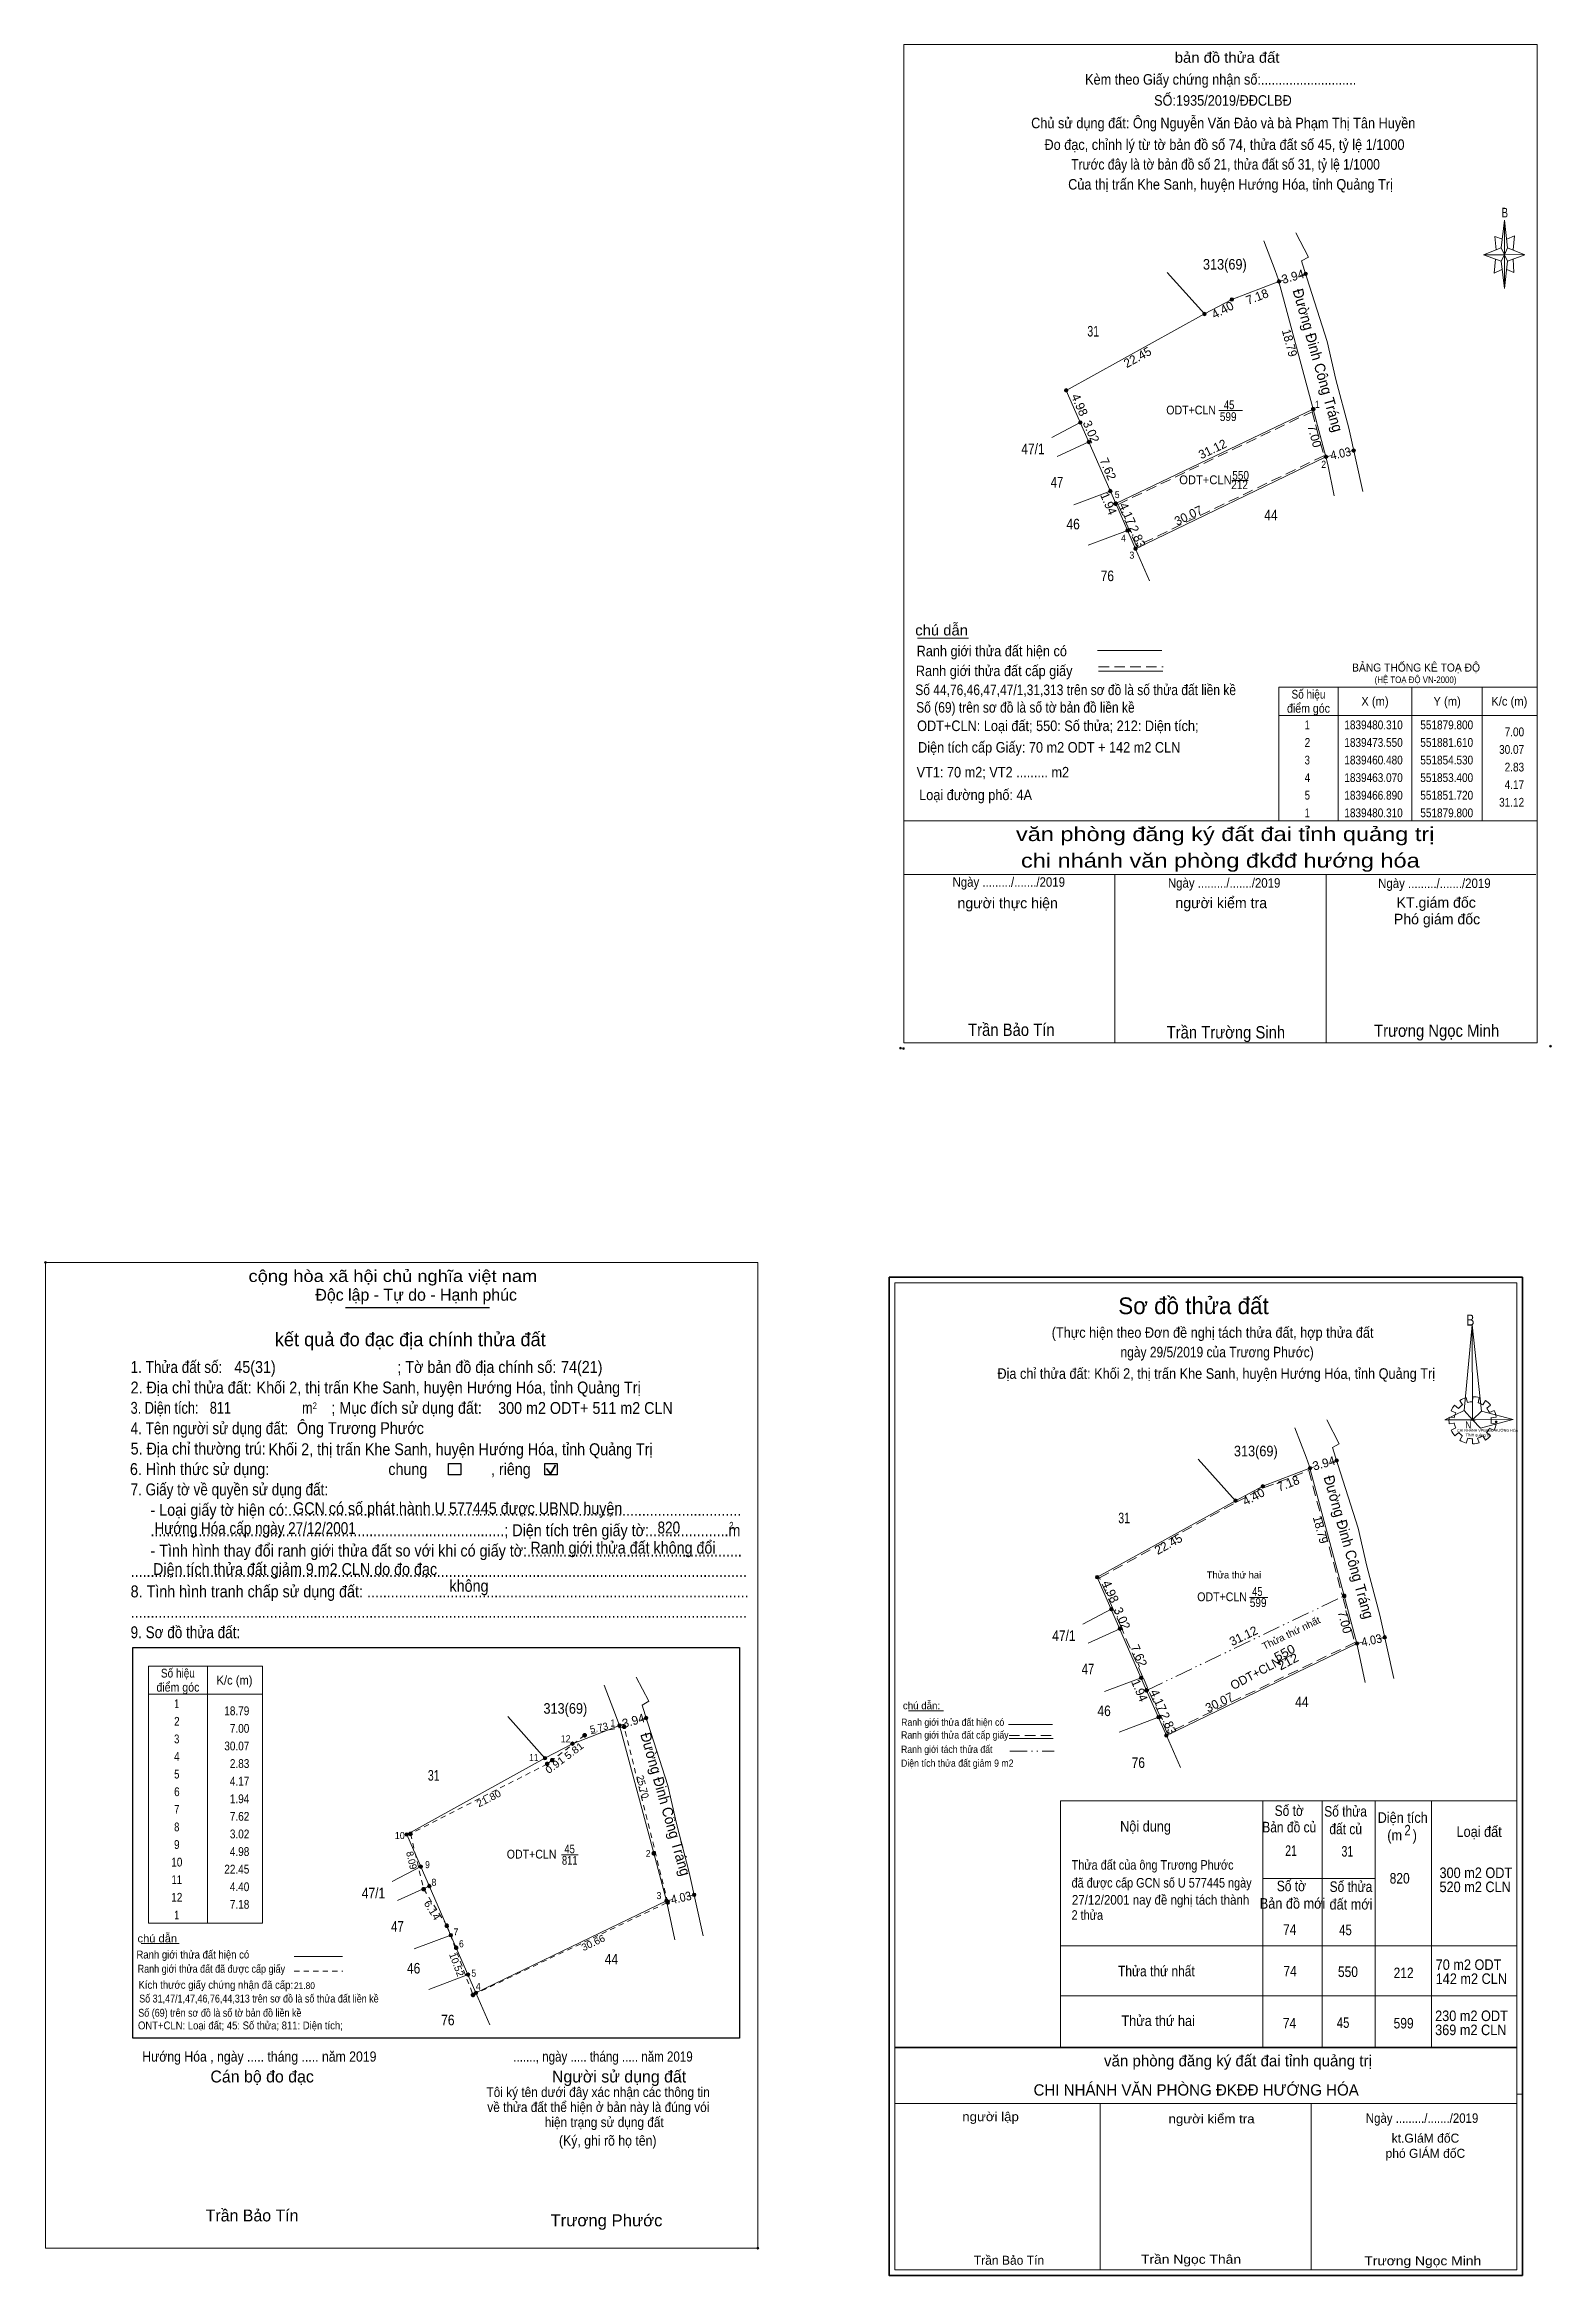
# Model space of a CAD drawing. Header units: metres. Extents: x 551352 to 551943, y 1839377 to 1839694.
# Drawn here: x 551586.5 to 551800.7, y 1839376.6 to 1839693.5 of the extents above; entities that cross this region are included whole.
import ezdxf
from ezdxf.enums import TextEntityAlignment as Align

# ---------------------------------------------------------------- set-up
doc = ezdxf.new("R2010")
doc.units = ezdxf.units.M
doc.header["$LTSCALE"] = 0.5
doc.header["$PDMODE"] = 32
doc.header["$PDSIZE"] = 0.25
for name, pattern in [('DASH_DOUBLE_DOT', [9.2, 5, -1.2, 0.3, -1.2, 0.3, -1.2]), ('MEDIUM_DASHED', [4.5, 3, -1.5]), ('SHORT_DASHED', [2.7, 1.5, -1.2])]:
    doc.linetypes.add(name, pattern=pattern)
for name, color, linetype, lineweight in [('1', 7, 'MEDIUM_DASHED', 13), ('10', 7, 'Continuous', 13), ('13', 7, 'Continuous', 13), ('17', 7, 'Continuous', 13), ('2', 7, 'Continuous', 13), ('22', 7, 'SHORT_DASHED', 13), ('23', 7, 'Continuous', 13), ('29', 7, 'Continuous', 13), ('5', 7, 'Continuous', 13), ('6', 7, 'Continuous', 13), ('63', 7, 'MEDIUM_DASHED', 13)]:
    doc.layers.add(name, color=color, linetype=linetype, lineweight=lineweight)

msp = doc.modelspace()

# ---------------------------------------------------------------- texts
at = {"layer": '1'}
for s, width, p in [('599', 0.85, (551754.76, 1839640.06)), ('811', 0.8, (551661.18, 1839434.94))]:
    msp.add_text(s, height=1.25, dxfattribs=dict(at, width=width)).set_placement(p, align=Align.CENTER)
for s, height, width, p in [('BẢNG THỐNG KÊ TOẠ ĐỘ ', 1.15, 0.95, (551772.37, 1839604.46)), ('(HỆ TOẠ ĐỘ VN-2000)', 0.93, 0.9, (551775.57, 1839602.84))]:
    msp.add_text(s, height=height, dxfattribs=dict(at, width=width)).set_placement(p)
at = {"layer": '13'}
for s, height, width, p in [('313(69)', 1.5, 0.9, (551754.285, 1839661.58)), ('31', 1.5, 0.75, (551735.575, 1839652.07)), ('45', 1.25, 0.8, (551754.89, 1839641.74)), ('47/1', 1.5, 0.85, (551727.01, 1839635.35)), ('47', 1.5, 0.8, (551730.425, 1839630.61)), ('ODT+CLN', 1.25, 0.95, (551751.53, 1839631.08)), ('212', 1.25, 0.85, (551756.375, 1839630.38)), ('550', 1.25, 0.85, (551756.53, 1839631.72)), ('46', 1.5, 0.85, (551732.725, 1839624.67)), ('44', 1.5, 0.85, (551760.83, 1839625.95)), ('76', 1.5, 0.85, (551737.585, 1839617.31)), ('313(69)', 1.5, 0.9, (551660.555, 1839456.4)), ('31', 1.5, 0.75, (551641.845, 1839446.89)), ('45', 1.25, 0.8, (551661.16, 1839436.56)), ('47/1', 1.5, 0.85, (551633.28, 1839430.17)), ('47', 1.5, 0.8, (551636.695, 1839425.43)), ('44', 1.5, 0.85, (551667.1, 1839420.77)), ('46', 1.5, 0.85, (551638.995, 1839419.49)), ('76', 1.5, 0.85, (551643.855, 1839412.13))]:
    msp.add_text(s, height=height, dxfattribs=dict(at, width=width)).set_placement(p, align=Align.CENTER)
for p in [(551764.1237, 1839659.9842), (551670.3937, 1839454.8042)]:
    msp.add_text('3.94', height=1.25, rotation=15.905, dxfattribs=at).set_placement(p, align=Align.CENTER)
for s, height, rotation, width, p in [('Đường Đinh Công Tráng', 1.5, 285.894, 0.95, (551766.7806, 1839648.4904)), ('4.03', 1.25, 12.313, 0.9, (551770.8717, 1839634.8412)), ('Đường Đinh Công Tráng', 1.5, 285.894, 0.95, (551674.0706, 1839443.3504)), ('4.03', 1.25, 12.313, 0.9, (551677.1417, 1839429.6612))]:
    msp.add_text(s, height=height, rotation=rotation, dxfattribs=dict(at, width=width)).set_placement(p, align=Align.CENTER)
at = {"layer": '13', "width": 0.9}
for p in [(551753.44, 1839641), (551659.71, 1839435.82)]:
    msp.add_text('ODT+CLN ', height=1.25, dxfattribs=at).set_placement(p, align=Align.RIGHT)
at = {"layer": '2'}
for s, rotation, p in [('31.12', 25.544, (551752.8105, 1839635.5083)), ('7.00', 284.989, (551766.4365, 1839637.7616)), ('4.17', 293.739, (551739.8656, 1839626.6366)), ('30.07', 25.764, (551749.3733, 1839626.079)), ('2.83', 293.571, (551741.2867, 1839623.3949))]:
    msp.add_text(s, height=1.25, rotation=rotation, dxfattribs=at).set_placement(p, align=Align.CENTER)
for s, height, width, p in [('điểm góc', 1.25, 0.9, (551766.17, 1839598.62)), ('Số hiệu', 1.25, 0.85, (551766.17, 1839600.62)), ('X (m)', 1.25, 0.95, (551775.62, 1839599.62)), ('Y (m)', 1.25, 0.95, (551785.875, 1839599.62)), ('K/c (m)', 1.25, 0.95, (551794.715, 1839599.62)), (' 1', 1.25, 0.75, (551765.82, 1839596.27)), ('1839480.310', 1.25, 0.85, (551775.42, 1839596.27)), ('551879.800', 1.25, 0.85, (551785.82, 1839596.27)), (' 2', 1.25, 0.85, (551765.825, 1839593.77)), ('1839473.550', 1.25, 0.85, (551775.42, 1839593.77)), ('551881.610', 1.25, 0.85, (551785.82, 1839593.77)), (' 4', 1.25, 0.85, (551765.82, 1839588.77)), (' 3', 1.25, 0.8, (551765.815, 1839591.27)), ('1839460.480', 1.25, 0.85, (551775.42, 1839591.27)), ('1839463.070', 1.25, 0.85, (551775.42, 1839588.77)), ('551854.530', 1.25, 0.85, (551785.82, 1839591.27)), ('551853.400', 1.25, 0.85, (551785.82, 1839588.77)), (' 5', 1.25, 0.8, (551765.825, 1839586.27)), ('1839466.890', 1.25, 0.85, (551775.42, 1839586.27)), ('551851.720', 1.25, 0.85, (551785.82, 1839586.27)), (' 1', 1.25, 0.75, (551765.82, 1839583.77)), ('1839480.310', 1.25, 0.85, (551775.42, 1839583.77)), ('551879.800', 1.25, 0.85, (551785.82, 1839583.77)), ('(Thực hiện theo Đơn đề nghị tách thửa đất, hợp thửa đất ', 1.5, 0.9, (551752.795, 1839509.81)), ('ngày 29/5/2019 của Trương Phước)', 1.5, 0.85, (551753.185, 1839507.03)), ('Địa chỉ thửa đất: Khối 2, thị trấn Khe Sanh, huyện Hướng Hóa, tỉnh Quảng Trị', 1.5, 0.9, (551753.065, 1839503.98)), ('Số thửa', 1.5, 0.85, (551771.445, 1839441.78)), ('đất củ', 1.5, 0.85, (551771.455, 1839439.28)), ('Số thửa', 1.5, 0.85, (551772.205, 1839431.08)), ('đất mới', 1.5, 0.9, (551772.21, 1839428.58)), ('21.80', 0.94, 0.95, (551623.475, 1839417.29)), ('Tôi ký tên dưới đây xác nhận các thông tin', 1.396, 0.9, (551665.22, 1839401.94)), ('về thửa đất thể hiện ở bản này là đúng vói', 1.396, 0.9, (551665.245, 1839399.81)), ('Ngày ........./......./2019', 1.35, 0.9, (551782.315, 1839398.27)), ('hiện trạng sử dụng đất', 1.396, 0.9, (551666.085, 1839397.67))]:
    msp.add_text(s, height=height, dxfattribs=dict(at, width=width)).set_placement(p, align=Align.CENTER)
for s, height, width, p in [('7.00', 1.25, 0.85, (551796.82, 1839595.27)), ('30.07', 1.25, 0.85, (551796.82, 1839592.77)), ('2.83', 1.25, 0.85, (551796.82, 1839590.27)), ('31.12', 1.25, 0.85, (551796.82, 1839585.27)), ('4.17', 1.25, 0.85, (551796.82, 1839587.77)), ('người lập', 1.28, 1.1, (551725.01, 1839398.51)), ('người kiểm tra', 1.28, 1.1, (551758.51, 1839398.2)), ('Trần Ngọc Thân', 1.28, 1.15, (551756.59, 1839378.25)), ('Trương Ngọc Minh', 1.28, 1.15, (551790.72, 1839378.03))]:
    msp.add_text(s, height=height, dxfattribs=dict(at, width=width)).set_placement(p, align=Align.RIGHT)
for s, height, width, p in [('cộng hòa xã hội chủ nghĩa việt nam', 1.69, 1.15, (551615.53, 1839517.74)), ('B', 1.585, 0.8, (551788.61, 1839511.53)), ('1. Thửa đất số:', 1.69, 0.85, (551598.77, 1839504.81)), ('45(31)', 1.69, 0.9, (551613.51, 1839504.81)), ('; Tờ bản đồ địa chính số:', 1.69, 0.9, (551636.69, 1839504.81)), ('74(21)', 1.69, 0.9, (551659.95, 1839504.83)), ('3. Diện tích:', 1.69, 0.8, (551598.77, 1839499.01)), ('2. Địa chỉ thửa đất:', 1.69, 0.9, (551598.77, 1839501.9)), ('Khối 2, thị trấn Khe Sanh, huyện Hướng Hóa, tỉnh Quảng Trị', 1.69, 0.9, (551616.68, 1839501.9)), ('; Mục đích sử dụng đất:', 1.69, 0.9, (551627.31, 1839499.01)), ('4. Tên người sử dụng đất:', 1.69, 0.85, (551598.77, 1839496.11)), ('811', 1.69, 0.8, (551610.02, 1839499.02)), ('Ông Trương Phước', 1.69, 0.9, (551622.4, 1839496.13)), ('m', 1.69, 0.8, (551623.13, 1839499.01)), ('2', 0.9657, 0.8, (551624.65, 1839499.68)), ('300 m2 ODT+ 511 m2 CLN', 1.69, 0.9, (551651.01, 1839498.99)), ('N', 0.9904, 0.9, (551788.45, 1839496.96)), ('5. Địa chỉ thường trú:', 1.69, 0.9, (551598.77, 1839493.22)), ('Khối 2, thị trấn Khe Sanh, huyện Hướng Hóa, tỉnh Quảng Trị', 1.69, 0.9, (551618.38, 1839493.13)), ('CHI NHÁNH VPĐKĐĐ-HƯỚNG HÓA', 0.3749, 0.95, (551787.3, 1839496.46)), ('TỈNH quảng trị', 0.375, 1.05, (551788.51, 1839495.81)), ('6. Hình thức sử dụng:', 1.69, 0.9, (551598.67, 1839490.31)), ('chung                , riêng', 1.69, 0.9, (551635.4, 1839490.31)), ('7. Giấy tờ về quyền sử dụng đất:', 1.69, 0.85, (551598.77, 1839487.42)), ('     - Loại giấy tờ hiện có:..................................................................................................................', 1.69, 0.9, (551598.77, 1839484.52)), ('GCN có số phát hành U 577445 được UBND huyện ', 1.69, 0.9, (551621.86, 1839484.75)), ('     .........................................................................................; Diện tích trên giấy tờ:....................m', 1.69, 0.9, (551598.77, 1839481.62)), (' Hướng Hóa cấp ngày 27/12/2001', 1.69, 0.85, (551601.63, 1839481.92)), ('820', 1.69, 0.85, (551673.66, 1839482.01)), ('2', 0.9657, 0.8, (551683.86, 1839482.69)), ('     - Tình hình thay đổi ranh giới thửa đất so với khi có giấy tờ:......................................................', 1.69, 0.9, (551598.77, 1839478.73)), ('Ranh giới thửa đất không đổi', 1.69, 0.9, (551655.58, 1839479.14)), ('...........................................................................................................................................................', 1.69, 0.9, (551598.77, 1839475.83)), ('Diện tích thửa đất giảm 9 m2 CLN do đo đạc', 1.69, 0.9, (551601.96, 1839476.1)), ('không', 1.69, 0.9, (551644.09, 1839473.73)), ('8. Tình hình tranh chấp sử dụng đất: ................................................................................................', 1.69, 0.9, (551598.77, 1839472.93)), ('...........................................................................................................................................................', 1.69, 0.9, (551598.77, 1839470.03)), ('9. Sơ đồ thửa đất:', 1.69, 0.85, (551598.77, 1839467.13)), ('Ranh giới thửa đất cấp giấy', 1.029, 0.9, (551708.27, 1839452.87)), ('Ranh giới thửa đất hiện có ', 1.029, 0.9, (551708.28, 1839454.68)), ('Ranh giới tách thửa đất', 1.029, 0.9, (551708.26, 1839450.83)), ('Diện tích thửa đất giảm 9 m2 ', 1.03, 0.9, (551708.26, 1839448.86)), ('Nội dung', 1.5, 0.9, (551739.4, 1839439.66)), ('Bản đồ củ', 1.5, 0.85, (551759.6, 1839439.54)), ('Số tờ', 1.5, 0.85, (551761.36, 1839441.88)), ('Diện tích', 1.5, 0.9, (551776, 1839440.89)), ('2', 1.5, 0.8, (551779.81, 1839439.11)), ('Loại đất', 1.5, 0.9, (551787.21, 1839438.9)), ('21', 1.5, 0.75, (551762.86, 1839436.2)), ('31', 1.5, 0.75, (551770.86, 1839436.1)), ('(m   )', 1.5, 0.9, (551777.37, 1839438.4)), ('Thửa đất của ông Trương Phước', 1.36, 0.85, (551732.51, 1839434.24)), ('300 m2 ODT', 1.5, 0.9, (551784.79, 1839433.05)), ('đã được cấp GCN số U 577445 ngày', 1.36, 0.85, (551732.5, 1839431.7)), ('Số tờ', 1.5, 0.85, (551761.67, 1839431.18)), ('820', 1.5, 0.85, (551777.71, 1839432.27)), ('520 m2 CLN', 1.5, 0.9, (551784.79, 1839431.05)), ('2 thửa', 1.36, 0.85, (551732.5, 1839427.12)), ('27/12/2001 nay đề nghị tách thành', 1.36, 0.9, (551732.55, 1839429.28)), ('Bản đồ mới', 1.5, 0.9, (551759.25, 1839428.7)), ('chú dẫn', 1.125, 1.05, (551599.75, 1839423.91)), ('74', 1.5, 0.85, (551762.56, 1839424.98)), ('45', 1.5, 0.8, (551770.54, 1839424.93)), ('Ranh giới thửa đất hiện có ', 1.125, 0.9, (551599.6, 1839421.62)), ('70 m2 ODT', 1.5, 0.9, (551784.25, 1839420)), ('Ranh giới thửa đất đã được cấp giấy', 1.125, 0.85, (551599.77, 1839419.6)), ('Kích thước giấy chứng nhận đã cấp:', 1.125, 0.9, (551599.89, 1839417.32)), ('Thửa thứ nhất', 1.5, 0.85, (551739.1, 1839419.08)), ('74', 1.5, 0.85, (551762.61, 1839419.07)), ('550', 1.5, 0.85, (551770.36, 1839418.99)), ('212', 1.5, 0.85, (551778.27, 1839418.83)), ('142 m2 CLN', 1.5, 0.9, (551784.25, 1839418)), ('Số 31,47/1,47,46,76,44,313 trên sơ đồ là số thửa đất liền kề', 1.12, 0.85, (551599.99, 1839415.37)), ('ONT+CLN: Loại đất; 45: Số thửa; 811: Diện tích;', 1.12, 0.9, (551599.82, 1839411.55)), ('Số (69) trên sơ đồ là số tờ bản đồ liền kề', 1.12, 0.85, (551599.86, 1839413.35)), ('Thửa thứ hai', 1.5, 0.9, (551739.58, 1839412.03)), ('74', 1.5, 0.85, (551762.53, 1839411.68)), ('45', 1.5, 0.8, (551770.2, 1839411.76)), ('599', 1.5, 0.85, (551778.27, 1839411.68)), ('369 m2 CLN', 1.5, 0.9, (551784.17, 1839410.73)), ('230 m2 ODT', 1.5, 0.9, (551784.17, 1839412.73)), ('Hướng Hóa , ngày ..... tháng ..... năm 2019', 1.447, 0.9, (551600.42, 1839406.97)), ('......., ngày ..... tháng ..... năm 2019', 1.447, 0.85, (551653.15, 1839406.97)), ('(Ký, ghi rõ họ tên)', 1.449, 0.9, (551659.65, 1839395.03)), ('Trương Phước', 1.69, 1.05, (551658.44, 1839383.58))]:
    msp.add_text(s, height=height, dxfattribs=dict(at, width=width)).set_placement(p)
for s, height, p in [('Độc lập - Tự do - Hạnh phúc', 1.69, (551625.03, 1839515.08)), ('chú dẫn:', 1.029, (551708.53, 1839457.04)), ('Cán bộ đo đạc', 1.69, (551610.11, 1839404.01)), ('Người sử dụng đất', 1.69, (551658.65, 1839404.01)), ('Trần Bảo Tín', 1.69, (551609.44, 1839384.27))]:
    msp.add_text(s, height=height, dxfattribs=at).set_placement(p)
for s, height, p in [('Sơ đồ thửa đất', 2.38, (551749.83, 1839513.17)), ('kết quả đo đạc địa chính thửa đất', 1.932, (551638.515, 1839508.62)), ('.', 0.4829, (551687.9089, 1839380.21))]:
    msp.add_text(s, height=height, dxfattribs=at).set_placement(p, align=Align.CENTER)
for s, height, p in [('văn phòng đăng ký đất đai tỉnh quảng trị', 1.6, (551775.18, 1839406.29)), ('CHI NHÁNH VĂN PHÒNG ĐKĐĐ HƯỚNG HÓA', 1.6, (551773.32, 1839402.15)), ('kt.GIáM đốC', 1.28, (551787.6, 1839395.46)), ('phó GIÁM đốC', 1.28, (551788.45, 1839393.3)), ('Trần Bảo Tín', 1.28, (551728.6, 1839378.11))]:
    msp.add_text(s, height=height, dxfattribs=at).set_placement(p, align=Align.RIGHT)
at = {"layer": '29'}
for s, height, width, p in [('313(69)', 1.5, 0.9, (551758.685, 1839492.97)), ('31', 1.5, 0.75, (551739.975, 1839483.46)), ('599', 1.25, 0.85, (551759.02, 1839471.56)), ('45', 1.25, 0.8, (551758.9, 1839473.13)), ('47/1', 1.5, 0.85, (551731.41, 1839466.74)), ('Số hiệu', 1.25, 0.85, (551605.49, 1839461.54)), ('47', 1.5, 0.8, (551734.825, 1839462)), ('điểm góc', 1.25, 0.9, (551605.49, 1839459.54)), ('K/c (m)', 1.25, 0.95, (551613.535, 1839460.54)), (' 1', 1.25, 0.75, (551605.14, 1839457.19)), ('46', 1.5, 0.85, (551737.125, 1839456.06)), ('44', 1.5, 0.85, (551765.23, 1839457.34)), (' 3', 1.25, 0.8, (551605.135, 1839452.19)), (' 2', 1.25, 0.85, (551605.145, 1839454.69)), (' 4', 1.25, 0.85, (551605.14, 1839449.69)), ('76', 1.5, 0.85, (551741.985, 1839448.7)), (' 5', 1.25, 0.8, (551605.145, 1839447.19)), (' 6', 1.25, 0.85, (551605.145, 1839444.69)), (' 8', 1.25, 0.8, (551605.145, 1839439.69)), (' 7', 1.25, 0.8, (551605.145, 1839442.19)), (' 9', 1.25, 0.85, (551605.14, 1839437.19)), (' 10', 1.25, 0.85, (551605.14, 1839434.69)), (' 11', 1.25, 0.8, (551605.14, 1839432.19)), (' 12', 1.25, 0.85, (551605.135, 1839429.69)), (' 1', 1.25, 0.75, (551605.14, 1839427.19))]:
    msp.add_text(s, height=height, dxfattribs=dict(at, width=width)).set_placement(p, align=Align.CENTER)
for s, height, rotation, p in [('3.94', 1.25, 15.905, (551768.5237, 1839491.3742)), ('4.40', 1.25, 27.789, (551758.6536, 1839486.6782)), ('7.18', 1.25, 21.06, (551763.5054, 1839488.5335)), ('22.45', 1.25, 28.906, (551746.5679, 1839479.9614)), ('4.98', 1.25, 293.682, (551737.474, 1839473.496)), ('3.02', 1.25, 293.597, (551739.1104, 1839469.6952)), ('7.00', 1.25, 284.989, (551770.7265, 1839469.2716)), ('7.62', 1.25, 293.604, (551741.5006, 1839464.3952)), ('31.12', 1.25, 25.544, (551757.2105, 1839466.8983)), ('ODT+CLN', 1.25, 28.132, (551758.9503, 1839461.5936)), ('1.94', 1.25, 293.393, (551741.5848, 1839459.4631)), ('4.17', 1.25, 293.739, (551744.2656, 1839458.0266)), ('2.83', 1.25, 293.571, (551745.6867, 1839454.7849)), ('30.07', 1.25, 25.764, (551753.7733, 1839457.469)), ('5.73', 1, 11.976, (551665.4362, 1839453.9292)), ('25.70', 1, 283.966, (551671.0764, 1839445.8957)), ('8.09', 1, 283.297, (551638.212, 1839435.45))]:
    msp.add_text(s, height=height, rotation=rotation, dxfattribs=at).set_placement(p, align=Align.CENTER)
for s, height, rotation, width, p in [('Đường Đinh Công Tráng', 1.5, 285.894, 0.95, (551771.1806, 1839479.8804)), ('18.79', 1.25, 285.02, 0.95, (551767.2906, 1839482.387)), ('Thửa thứ nhất', 1, 25.777, 1.05, (551763.9276, 1839467.4071)), ('550', 1.25, 28.132, 1.1, (551763.0653, 1839464.5146)), ('4.03', 1.25, 12.313, 0.9, (551775.2717, 1839466.2312)), ('212', 1.25, 28.132, 1.1, (551763.5603, 1839463.252)), ('0.91', 1, 36.995, 1.15, (551659.3791, 1839448.7062)), ('5.81', 1, 37.502, 1.15, (551662.0906, 1839450.735)), ('21.80', 1, 27.071, 1.1, (551649.8925, 1839443.9145)), ('6.14', 1, 302.371, 1.15, (551641.195, 1839428.2027)), ('30.66', 1, 25.428, 1.05, (551664.7253, 1839423.407)), ('10.52', 1, 290.709, 1.05, (551644.6307, 1839420.5818))]:
    msp.add_text(s, height=height, rotation=rotation, dxfattribs=dict(at, width=width)).set_placement(p, align=Align.CENTER)
msp.add_text('Thửa thứ hai', height=1, dxfattribs=at).set_placement((551755.575, 1839475.62), align=Align.CENTER)
for s, width, p in [('ODT+CLN ', 0.9, (551757.84, 1839472.39)), ('18.79', 0.85, (551615.64, 1839456.19)), ('7.00', 0.85, (551615.64, 1839453.69)), ('30.07', 0.85, (551615.64, 1839451.19)), ('4.17', 0.85, (551615.64, 1839446.19)), ('2.83', 0.85, (551615.64, 1839448.69)), ('1.94', 0.85, (551615.64, 1839443.69)), ('7.62', 0.85, (551615.64, 1839441.19)), ('4.98', 0.85, (551615.64, 1839436.19)), ('3.02', 0.85, (551615.64, 1839438.69)), ('22.45', 0.85, (551615.64, 1839433.69)), ('4.40', 0.85, (551615.64, 1839431.19)), ('7.18', 0.85, (551615.64, 1839428.69))]:
    msp.add_text(s, height=1.25, dxfattribs=dict(at, width=width)).set_placement(p, align=Align.RIGHT)
at = {"layer": '5'}
for s, height, width, p in [('bản đồ thửa đất', 1.5, 1.05, (551754.61, 1839690.96)), ('Kèm theo Giấy chứng nhận số:...........................', 1.5, 0.9, (551753.69, 1839687.85)), ('SỐ:1935/2019/ĐĐCLBĐ', 1.5, 0.9, (551754.01, 1839684.86)), ('Chủ sử dụng đất: Ông Nguyễn Văn Đảo và bà Phạm Thị Tân Huyền', 1.5, 0.9, (551754.055, 1839681.65)), ('Đo đạc, chỉnh lý từ tờ bản đồ số 74, thửa đất số 45, tỷ lệ 1/1000 ', 1.5, 0.9, (551754.485, 1839678.58)), ('Trước đây là tờ bản đồ số 21, thửa đất số 31, tỷ lệ 1/1000 ', 1.5, 0.85, (551754.62, 1839675.78)), ('Của thị trấn Khe Sanh, huyện Hướng Hóa, tỉnh Quảng Trị', 1.5, 0.9, (551755.09, 1839672.94)), ('B', 1.378, 0.75, (551794.07, 1839668.98)), ('văn phòng đăng ký đất đai tỉnh quảng trị', 2, 1.25, (551754.335, 1839580.38)), ('chi nhánh văn phòng đkđđ hướng hóa', 2, 1.25, (551753.645, 1839576.62)), ('Ngày ........./......./2019', 1.35, 0.9, (551723.575, 1839573.89)), ('Ngày ........./......./2019', 1.35, 0.9, (551754.185, 1839573.76)), ('Ngày ........./......./2019', 1.35, 0.9, (551784.065, 1839573.71)), ('Trần Bảo Tín', 1.75, 0.9, (551723.94, 1839552.7)), ('Trần Trường Sinh', 1.75, 0.9, (551754.43, 1839552.34)), ('Trương Ngọc Minh', 1.75, 0.9, (551784.385, 1839552.57))]:
    msp.add_text(s, height=height, dxfattribs=dict(at, width=width)).set_placement(p, align=Align.CENTER)
for s, p in [('người thực hiện', (551723.42, 1839570.83)), ('người kiểm tra', (551753.775, 1839570.85)), ('KT.giám đốc', (551784.325, 1839570.91)), ('Phó giám đốc', (551784.44, 1839568.55))]:
    msp.add_text(s, height=1.5, dxfattribs=at).set_placement(p, align=Align.CENTER)
at = {"layer": '6'}
for s, width, p in [('chú dẫn', 1.05, (551710.28, 1839609.6)), ('Ranh giới thửa đất cấp giấy', 0.9, (551710.37, 1839603.82)), ('Ranh giới thửa đất hiện có ', 0.9, (551710.48, 1839606.64)), ('Số 44,76,46,47,47/1,31,313 trên sơ đồ là số thửa đất liền kề', 0.85, (551710.29, 1839601.12)), ('Số (69) trên sơ đồ là số tờ bản đồ liền kề', 0.85, (551710.42, 1839598.63)), ('ODT+CLN: Loại đất; 550: Số thửa; 212: Diện tích;', 0.9, (551710.55, 1839596.01)), ('Diện tích cấp Giấy: 70 m2 ODT + 142 m2 CLN', 0.9, (551710.68, 1839592.95)), ('VT1: 70 m2; VT2 ......... m2', 0.9, (551710.48, 1839589.42)), ('Loại đường phố: 4A', 0.9, (551710.84, 1839586.2))]:
    msp.add_text(s, height=1.5, dxfattribs=dict(at, width=width)).set_placement(p)
at = {"layer": '63'}
for s, rotation, p in [('4.40', 27.789, (551754.2536, 1839655.2882)), ('7.18', 21.06, (551759.1054, 1839657.1435)), ('22.45', 28.906, (551742.1679, 1839648.5714)), ('4.98', 293.682, (551733.074, 1839642.106)), ('3.02', 293.597, (551734.7104, 1839638.3052)), ('7.62', 293.604, (551737.1006, 1839633.0052)), ('1.94', 293.393, (551737.1848, 1839628.0731))]:
    msp.add_text(s, height=1.25, rotation=rotation, dxfattribs=at).set_placement(p, align=Align.CENTER)
at = {"layer": '63', "width": 0.95}
msp.add_text('18.79', height=1.25, rotation=285.02, dxfattribs=at).set_placement((551762.8906, 1839650.997), align=Align.CENTER)
at = {"layer": '63'}
for s, width, p in [(' 1', 0.9, (551767.76, 1839641.93)), (' 2', 0.9, (551768.67, 1839633.41)), (' 5', 0.9, (551739.32, 1839629.11)), (' 4', 0.95, (551740.23, 1839622.92)), (' 3', 0.95, (551741.42, 1839620.5)), (' 12', 0.95, (551661.31, 1839452.34)), (' 1', 0.9, (551667.63, 1839454.58)), (' 11', 0.9, (551656.75, 1839449.69)), (' 10', 0.95, (551637.73, 1839438.6)), (' 9', 0.9, (551641.29, 1839434.46)), (' 2', 0.9, (551672.66, 1839436.04)), (' 8', 0.95, (551642.23, 1839431.95)), (' 3', 0.95, (551674.21, 1839430.06)), (' 7', 0.95, (551645.35, 1839424.89)), (' 6', 0.9, (551646.11, 1839423.22)), (' 5', 0.9, (551647.88, 1839419.03)), (' 4', 0.95, (551648.53, 1839417.16))]:
    msp.add_text(s, height=1, dxfattribs=dict(at, width=width)).set_placement(p, align=Align.RIGHT)

# ---------------------------------------------------------------- hatches: boundary and pattern name
at = {"layer": '10'}
for points in [[(551767.1, 1839641.75, 1), (551766.6, 1839641.75, 1)], [(551739.02, 1839628.33, 1), (551738.52, 1839628.33, 1)], [(551673.37, 1839436.57, 1), (551672.87, 1839436.57, 1)], [(551645.29, 1839423.15, 1), (551644.79, 1839423.15, 1)]]:
    msp.add_hatch(color=256, dxfattribs=at).paths.add_polyline_path(points)
at = {"layer": '13'}
for points in [[(551762.23, 1839659.9, 1), (551761.73, 1839659.9, 1)], [(551766.02, 1839660.98, 1), (551765.52, 1839660.98, 1)], [(551755.53, 1839657.32, 1), (551755.03, 1839657.32, 1)], [(551751.64, 1839655.27, 1), (551751.14, 1839655.27, 1)], [(551731.99, 1839644.42, 1), (551731.49, 1839644.42, 1)], [(551733.99, 1839639.86, 1), (551733.49, 1839639.86, 1)], [(551735.2, 1839637.09, 1), (551734.7, 1839637.09, 1)], [(551768.91, 1839634.99, 1), (551768.41, 1839634.99, 1)], [(551772.85, 1839635.85, 1), (551772.35, 1839635.85, 1)], [(551738.25, 1839630.11, 1), (551737.75, 1839630.11, 1)], [(551740.7, 1839624.51, 1), (551740.2, 1839624.51, 1)], [(551741.83, 1839621.92, 1), (551741.33, 1839621.92, 1)], [(551668.5, 1839454.72, 1), (551668, 1839454.72, 1)], [(551672.29, 1839455.8, 1), (551671.79, 1839455.8, 1)], [(551657.91, 1839450.09, 1), (551657.41, 1839450.09, 1)], [(551661.8, 1839452.14, 1), (551661.3, 1839452.14, 1)], [(551638.26, 1839439.24, 1), (551637.76, 1839439.24, 1)], [(551640.26, 1839434.68, 1), (551639.76, 1839434.68, 1)], [(551641.47, 1839431.91, 1), (551640.97, 1839431.91, 1)], [(551675.18, 1839429.81, 1), (551674.68, 1839429.81, 1)], [(551679.12, 1839430.67, 1), (551678.62, 1839430.67, 1)], [(551644.52, 1839424.93, 1), (551644.02, 1839424.93, 1)], [(551646.97, 1839419.33, 1), (551646.47, 1839419.33, 1)], [(551648.1, 1839416.74, 1), (551647.6, 1839416.74, 1)]]:
    msp.add_hatch(color=256, dxfattribs=at).paths.add_polyline_path(points)
at = {"layer": '29'}
for points in [[(551766.63, 1839491.29, 1), (551766.13, 1839491.29, 1)], [(551770.42, 1839492.37, 1), (551769.92, 1839492.37, 1)], [(551759.93, 1839488.71, 1), (551759.43, 1839488.71, 1)], [(551756.04, 1839486.66, 1), (551755.54, 1839486.66, 1)], [(551736.39, 1839475.81, 1), (551735.89, 1839475.81, 1)], [(551771.5, 1839473.14, 1), (551771, 1839473.14, 1)], [(551738.39, 1839471.25, 1), (551737.89, 1839471.25, 1)], [(551739.6, 1839468.48, 1), (551739.1, 1839468.48, 1)], [(551773.31, 1839466.38, 1), (551772.81, 1839466.38, 1)], [(551777.25, 1839467.24, 1), (551776.75, 1839467.24, 1)], [(551742.65, 1839461.5, 1), (551742.15, 1839461.5, 1)], [(551743.42, 1839459.72, 1), (551742.92, 1839459.72, 1)], [(551745.1, 1839455.9, 1), (551744.6, 1839455.9, 1)], [(551746.23, 1839453.31, 1), (551745.73, 1839453.31, 1)]]:
    msp.add_hatch(color=256, dxfattribs=at).paths.add_polyline_path(points)
at = {"layer": '63'}
for points in [[(551663.55, 1839453.34, 1), (551663.05, 1839453.34, 1)], [(551669.16, 1839454.53, 1), (551668.66, 1839454.53, 1)], [(551658.95, 1839449.81, 1), (551658.45, 1839449.81, 1)], [(551658.22, 1839449.26, 1), (551657.72, 1839449.26, 1)], [(551638.81, 1839439.34, 1), (551638.31, 1839439.34, 1)], [(551640.67, 1839431.47, 1), (551640.17, 1839431.47, 1)], [(551675.36, 1839429.6, 1), (551674.86, 1839429.6, 1)], [(551643.96, 1839426.28, 1), (551643.46, 1839426.28, 1)], [(551647.68, 1839416.44, 1), (551647.18, 1839416.44, 1)]]:
    msp.add_hatch(color=256, dxfattribs=at).paths.add_polyline_path(points)

# ---------------------------------------------------------------- linework, layer by layer
at = {"layer": '10'}
for p, q in [((551738.77, 1839628.33), (551766.85, 1839641.75)), ((551729.69, 1839637.74), (551733.74, 1839639.86)), ((551730.44, 1839635.04), (551734.95, 1839637.09)), ((551768.66, 1839634.99), (551741.58, 1839621.92)), ((551738, 1839630.11), (551732.8, 1839628.16)), ((551740.45, 1839624.51), (551734.86, 1839622.41)), ((551743.59, 1839617.34), (551741.58, 1839621.92)), ((551635.96, 1839432.56), (551640.01, 1839434.68)), ((551636.71, 1839429.86), (551641.22, 1839431.91)), ((551674.93, 1839429.81), (551647.85, 1839416.74)), ((551644.27, 1839424.93), (551639.07, 1839422.98)), ((551646.72, 1839419.33), (551641.13, 1839417.23)), ((551649.84, 1839412.21), (551647.85, 1839416.74))]:
    msp.add_line(p, q, dxfattribs=at)
for points in [[(551731.74, 1839644.42), (551751.39, 1839655.27), (551746.11, 1839661.17)], [(551761.98, 1839659.9), (551755.28, 1839657.32), (551751.39, 1839655.27)], [(551768.66, 1839634.99), (551766.85, 1839641.75), (551761.98, 1839659.9)], [(551741.58, 1839621.92), (551738.77, 1839628.33), (551731.74, 1839644.42)], [(551638.01, 1839439.24), (551657.66, 1839450.09), (551652.38, 1839455.99)], [(551668.25, 1839454.72), (551661.55, 1839452.14), (551657.66, 1839450.09)], [(551674.93, 1839429.81), (551673.12, 1839436.57), (551668.25, 1839454.72)], [(551647.85, 1839416.74), (551645.04, 1839423.15), (551638.01, 1839439.24)]]:
    msp.add_lwpolyline(points, dxfattribs=at)
at = {"layer": '10', "linetype": 'DASH_DOUBLE_DOT'}
for centre in [(551766.85, 1839641.75), (551738.77, 1839628.33), (551673.12, 1839436.57), (551645.04, 1839423.15)]:
    msp.add_circle(centre, 0.25, dxfattribs=at)
at = {"layer": '13'}
for p, q in [((551762.78, 1839660.13), (551761.98, 1839659.9)), ((551765.77, 1839660.98), (551765.01, 1839660.76)), ((551753.41, 1839641.54), (551756.79, 1839641.54)), ((551769.5, 1839635.17), (551768.66, 1839634.99)), ((551772.6, 1839635.85), (551771.58, 1839635.63)), ((551755.27, 1839631.61), (551757.6, 1839631.61)), ((551669.05, 1839454.95), (551668.25, 1839454.72)), ((551672.04, 1839455.8), (551671.28, 1839455.58)), ((551660.03, 1839436.36), (551662.38, 1839436.36)), ((551675.77, 1839429.99), (551674.93, 1839429.81)), ((551678.87, 1839430.67), (551677.85, 1839430.45))]:
    msp.add_line(p, q, dxfattribs=at)
for centre in [(551761.98, 1839659.9), (551765.77, 1839660.98), (551755.28, 1839657.32), (551751.39, 1839655.27), (551731.74, 1839644.42), (551733.74, 1839639.86), (551734.95, 1839637.09), (551768.66, 1839634.99), (551772.6, 1839635.85), (551738, 1839630.11), (551740.45, 1839624.51), (551741.58, 1839621.92), (551668.25, 1839454.72), (551672.04, 1839455.8), (551657.66, 1839450.09), (551661.55, 1839452.14), (551638.01, 1839439.24), (551640.01, 1839434.68), (551641.22, 1839431.91), (551674.93, 1839429.81), (551678.87, 1839430.67), (551644.27, 1839424.93), (551646.72, 1839419.33), (551647.85, 1839416.74)]:
    msp.add_circle(centre, 0.25, dxfattribs=at)
at = {"layer": '17'}
msp.add_line((551710.59, 1839609.19), (551717.83, 1839609.19), dxfattribs=at)
at = {"layer": '2'}
for p, q in [((551770.37, 1839602.24), (551770.37, 1839583.24)), ((551780.87, 1839602.24), (551780.87, 1839583.24)), ((551790.87, 1839602.24), (551790.87, 1839583.24)), ((551761.97, 1839598.24), (551798.67, 1839598.24)), ((551788.08, 1839500.3), (551787.68, 1839500.89)), ((551788.58, 1839501.3), (551788.75, 1839500.6)), ((551789.49, 1839500.71), (551789.52, 1839501.44)), ((551790.45, 1839501.3), (551790.28, 1839500.57)), ((551790.93, 1839500.3), (551791.33, 1839500.89)), ((551786.16, 1839498.55), (551786.88, 1839498.43)), ((551786.88, 1839497.7), (551786.16, 1839497.59)), ((551787.09, 1839499.16), (551786.44, 1839499.43)), ((551786.92, 1839500.25), (551787.47, 1839499.78)), ((551789.15, 1839498.11), (551789.84, 1839498.11)), ((551792.05, 1839500.25), (551791.5, 1839499.8)), ((551791.89, 1839499.18), (551792.55, 1839499.5)), ((551792.85, 1839498.55), (551792.11, 1839498.43)), ((551792.11, 1839497.7), (551792.85, 1839497.59)), ((551786.44, 1839496.7), (551787.09, 1839497.02)), ((551787.53, 1839496.34), (551786.96, 1839495.88)), ((551787.68, 1839495.27), (551788.05, 1839495.91)), ((551788.8, 1839495.56), (551788.58, 1839494.86)), ((551789.49, 1839494.74), (551789.49, 1839495.45)), ((551790.21, 1839495.56), (551790.43, 1839494.88)), ((551791.33, 1839495.27), (551790.93, 1839495.88)), ((551791.46, 1839496.34), (551792.05, 1839495.91)), ((551792.57, 1839496.68), (551791.85, 1839496.95)), ((551709.33, 1839456.8), (551714.3, 1839456.8)), ((551723.52, 1839454.88), (551729.79, 1839454.88)), ((551723.62, 1839452.87), (551729.88, 1839452.87)), ((551730.91, 1839444.01), (551795.77, 1839444.01)), ((551730.91, 1839444.01), (551730.91, 1839408.96)), ((551759.66, 1839444.01), (551759.66, 1839408.96)), ((551768.11, 1839444.07), (551768.11, 1839409.02)), ((551775.66, 1839444.01), (551775.66, 1839408.96)), ((551783.66, 1839444.01), (551783.66, 1839408.96)), ((551759.66, 1839433.01), (551775.66, 1839433.01)), ((551600.26, 1839423.76), (551605.69, 1839423.76)), ((551622.02, 1839421.91), (551628.88, 1839421.91)), ((551730.91, 1839423.44), (551795.77, 1839423.44)), ((551730.91, 1839416.3), (551795.77, 1839416.3)), ((551730.91, 1839408.96), (551795.77, 1839408.96)), ((551706.57, 1839408.18), (551706.57, 1839376.6)), ((551707.37, 1839401.02), (551795.77, 1839401.02)), ((551736.57, 1839401.02), (551736.57, 1839377.4)), ((551766.57, 1839401.02), (551766.57, 1839377.4)), ((551795.77, 1839402.33), (551796.57, 1839402.33))]:
    msp.add_line(p, q, dxfattribs=at)
at = {"layer": '2', "lineweight": 25}
for p, q in [((551629.32, 1839514.11), (551649.79, 1839514.11)), ((551599.09, 1839465.81), (551685.29, 1839465.81)), ((551685.29, 1839465.81), (551685.29, 1839410.32))]:
    msp.add_line(p, q, dxfattribs=at)
at = {"layer": '2', "lineweight": 35}
for p, q in [((551658.45, 1839490.47), (551659.15, 1839491.72)), ((551657.88, 1839491.22), (551658.45, 1839490.47)), ((551707.37, 1839408.96), (551795.77, 1839408.96))]:
    msp.add_line(p, q, dxfattribs=at)
at = {"layer": '2', "linetype": 'MEDIUM_DASHED'}
msp.add_line((551723.62, 1839453.29), (551729.93, 1839453.29), dxfattribs=at)
at = {"layer": '2', "linetype": 'DASH_DOUBLE_DOT'}
msp.add_line((551723.71, 1839451.06), (551730.01, 1839451.06), dxfattribs=at)
at = {"layer": '2', "linetype": 'SHORT_DASHED'}
msp.add_line((551622.02, 1839419.81), (551628.92, 1839419.81), dxfattribs=at)
at = {"layer": '2', "linetype": 'MEDIUM_DASHED'}
msp.add_lwpolyline([(551766.69, 1839641.39), (551768.36, 1839635.13), (551741.71, 1839622.26), (551740.68, 1839624.61), (551739.1, 1839628.21)], close=True, dxfattribs=at)
at = {"layer": '2'}
for points in [[(551761.97, 1839602.24), (551798.67, 1839602.24), (551798.67, 1839583.24), (551761.97, 1839583.24)], [(551586.67, 1839520.53), (551687.92, 1839520.53), (551687.92, 1839380.48), (551586.67, 1839380.48)], [(551706.57, 1839376.6), (551706.57, 1839518.39), (551796.57, 1839518.39), (551796.57, 1839376.6)], [(551706.57, 1839376.6), (551706.57, 1839518.39), (551796.57, 1839518.39), (551796.57, 1839376.6)], [(551795.77, 1839408.96), (551795.77, 1839377.4), (551707.37, 1839377.4), (551707.37, 1839517.6), (551795.77, 1839517.6)], [(551789.45, 1839511.64), (551789.49, 1839498.14), (551788.32, 1839499.48)], [(551789.45, 1839511.64), (551789.49, 1839498.14), (551790.74, 1839499.39)], [(551785.57, 1839498.14), (551788.32, 1839499.48), (551789.49, 1839498.14)], [(551795.25, 1839498.18), (551789.49, 1839498.14), (551790.74, 1839499.39)], [(551795.21, 1839498.21), (551790.63, 1839496.98), (551789.49, 1839498.14)]]:
    msp.add_lwpolyline(points, close=True, dxfattribs=at)
at = {"layer": '2', "lineweight": 35}
msp.add_lwpolyline([(551706.57, 1839518.4), (551796.57, 1839518.4), (551796.57, 1839376.6), (551706.57, 1839376.6)], close=True, dxfattribs=at)
at = {"layer": '2', "lineweight": 25}
for points in [[(551643.97, 1839491.96), (551645.71, 1839491.96), (551645.71, 1839490.34), (551643.97, 1839490.34)], [(551657.65, 1839491.96), (551659.39, 1839491.96), (551659.39, 1839490.34), (551657.65, 1839490.34)]]:
    msp.add_lwpolyline(points, close=True, dxfattribs=at)
msp.add_lwpolyline([(551685.29, 1839410.32), (551599.09, 1839410.32), (551599.09, 1839465.81)], dxfattribs=at)
at = {"layer": '2'}
for centre, major_axis, start_param, end_param in [((551789.5056, 1839498.09), (3.3649, 0), 1.84955988, 2.13900916), ((551789.5056, 1839498.09), (3.3649, 0), 1.27924208, 1.56332225), ((551789.5056, 1839498.09), (3.3649, 0), 0.71056237, 0.99687234), ((551789.5056, 1839498.09), (3.3649, 0), 3.00667928, 3.29139349), ((551789.5056, 1839498.09), (3.3649, 0), 2.43958176, 2.72400246), ((551789.5056, 1839498.09), (2.6372, 0), 2.72368549, 3.01515824), ((551789.5056, 1839498.09), (2.6372, 0), 3.28229955, 3.56105054), ((551789.5056, 1839498.09), (2.6372, 0), 2.13373541, 2.44496261), ((551789.5056, 1839498.09), (2.6372, 0), 1.56985589, 1.85611068), ((551789.5056, 1839498.09), (2.6372, 0), 1.00270906, 1.2755622), ((551789.5056, 1839498.09), (2.6372, 0), 0.42678376, 0.70646463), ((551789.5056, 1839498.09), (2.6372, 0), 6.13558388, 6.41618463), ((551789.5056, 1839498.09), (3.3649, 0), 0.1390515, 0.43393316), ((551789.5056, 1839498.09), (3.3649, 0), 5.85230288, 6.13839648), ((551789.5056, 1839498.09), (3.3649, 0), 3.56988637, 3.85691866), ((551789.5056, 1839498.09), (2.6372, 0), 3.86077574, 4.13258255), ((551789.4864, 1839498.07), (3.3649, 0), 4.1470906, 4.43659307), ((551789.5056, 1839498.09), (2.6372, 0), 4.43854677, 4.71314001), ((551789.5056, 1839498.09), (3.3649, 0), 4.71301008, 4.99761054), ((551789.5056, 1839498.09), (2.6372, 0), 4.99087134, 5.28933161), ((551789.5056, 1839498.09), (3.3649, 0), 5.28561416, 5.56798705), ((551789.5056, 1839498.09), (2.6372, 0), 5.56137327, 5.83951437)]:
    msp.add_ellipse(centre, major_axis=major_axis, ratio=0.995001, start_param=start_param, end_param=end_param, dxfattribs=at)
for p in [(551586.67, 1839520.53), (551792.85, 1839497.86), (551687.92, 1839380.48)]:
    msp.add_point(p, dxfattribs=at)
at = {"layer": '22'}
for points in [[(551647.43, 1839416.44), (551675.11, 1839429.6), (551668.91, 1839454.53)], [(551668.91, 1839454.53), (551663.3, 1839453.34), (551658.7, 1839449.81)], [(551658.7, 1839449.81), (551657.97, 1839449.26), (551638.56, 1839439.34), (551640.42, 1839431.47)], [(551640.42, 1839431.47), (551643.71, 1839426.28), (551647.43, 1839416.44)]]:
    msp.add_lwpolyline(points, dxfattribs=at)
at = {"layer": '23'}
for p, q in [((551759.82, 1839665.65), (551761.42, 1839661.44)), ((551764.37, 1839666.78), (551766.15, 1839663.35)), ((551761.42, 1839661.44), (551761.91, 1839660.14)), ((551768.85, 1839651.36), (551765.62, 1839661.44)), ((551768.85, 1839651.36), (551770.06, 1839645.97)), ((551770.06, 1839645.97), (551771.89, 1839639.03)), ((551773.89, 1839630.03), (551771.89, 1839639.03)), ((551768.9, 1839633.9), (551768.66, 1839634.99)), ((551769.83, 1839629.45), (551768.9, 1839633.9)), ((551666.09, 1839460.47), (551667.69, 1839456.26)), ((551670.64, 1839461.6), (551672.42, 1839458.17)), ((551667.69, 1839456.26), (551668.18, 1839454.96)), ((551675.12, 1839446.18), (551671.89, 1839456.26)), ((551675.12, 1839446.18), (551676.33, 1839440.79)), ((551676.33, 1839440.79), (551678.16, 1839433.85)), ((551680.16, 1839424.85), (551678.16, 1839433.85)), ((551675.17, 1839428.72), (551674.93, 1839429.81)), ((551676.1, 1839424.27), (551675.17, 1839428.72))]:
    msp.add_line(p, q, dxfattribs=at)
for points in [[(551766.15, 1839663.35), (551765.18, 1839662.81), (551765.62, 1839661.44)], [(551672.42, 1839458.17), (551671.45, 1839457.63), (551671.89, 1839456.26)]]:
    msp.add_lwpolyline(points, dxfattribs=at)
at = {"layer": '29'}
for p, q in [((551768.77, 1839498.17), (551770.55, 1839494.74)), ((551764.22, 1839497.04), (551765.82, 1839492.83)), ((551765.82, 1839492.83), (551766.31, 1839491.53)), ((551767.18, 1839491.52), (551766.38, 1839491.29)), ((551770.17, 1839492.37), (551769.41, 1839492.15)), ((551773.25, 1839482.75), (551770.02, 1839492.83)), ((551773.25, 1839482.75), (551774.46, 1839477.36)), ((551774.46, 1839477.36), (551776.29, 1839470.42)), ((551757.81, 1839472.93), (551760.4, 1839472.93)), ((551734.09, 1839469.13), (551738.14, 1839471.25)), ((551778.29, 1839461.42), (551776.29, 1839470.42)), ((551734.84, 1839466.43), (551739.35, 1839468.48)), ((551773.06, 1839466.38), (551745.98, 1839453.31)), ((551773.9, 1839466.56), (551773.06, 1839466.38)), ((551773.3, 1839465.29), (551773.06, 1839466.38)), ((551777, 1839467.24), (551775.98, 1839467.02)), ((551601.3, 1839426.66), (551601.3, 1839463.16)), ((551609.7, 1839463.16), (551609.7, 1839426.66)), ((551617.5, 1839463.16), (551617.5, 1839426.66)), ((551761.72, 1839463.67), (551763.78, 1839464.77)), ((551774.23, 1839460.84), (551773.3, 1839465.29)), ((551742.4, 1839461.5), (551737.2, 1839459.55)), ((551744.85, 1839455.9), (551739.26, 1839453.8)), ((551747.97, 1839448.78), (551745.98, 1839453.31))]:
    msp.add_line(p, q, dxfattribs=at)
at = {"layer": '29', "linetype": 'MEDIUM_DASHED'}
msp.add_line((551766.21, 1839490.96), (551770.95, 1839473.28), dxfattribs=at)
at = {"layer": '29', "linetype": 'DASH_DOUBLE_DOT'}
msp.add_line((551743.17, 1839459.72), (551771.25, 1839473.14), dxfattribs=at)
at = {"layer": '29'}
for points in [[(551770.55, 1839494.74), (551769.58, 1839494.2), (551770.02, 1839492.83)], [(551736.14, 1839475.81), (551755.79, 1839486.66), (551750.51, 1839492.56)], [(551766.38, 1839491.29), (551759.68, 1839488.71), (551755.79, 1839486.66)], [(551773.06, 1839466.38), (551771.25, 1839473.14), (551766.38, 1839491.29)], [(551745.98, 1839453.31), (551743.17, 1839459.72), (551736.14, 1839475.81)], [(551601.3, 1839463.16), (551609.7, 1839463.16), (551617.5, 1839463.16)], [(551601.3, 1839459.16), (551609.7, 1839459.16), (551617.5, 1839459.16)], [(551617.5, 1839426.66), (551609.7, 1839426.66), (551601.3, 1839426.66)], [(551730.9, 1839408.96), (551795.76, 1839408.96), (551795.76, 1839395.79)]]:
    msp.add_lwpolyline(points, dxfattribs=at)
at = {"layer": '29', "linetype": 'MEDIUM_DASHED'}
for points in [[(551743.3, 1839460.06), (551742.63, 1839461.6), (551739.58, 1839468.58), (551738.37, 1839471.35), (551736.46, 1839475.7), (551755.91, 1839486.44), (551759.78, 1839488.48), (551766.21, 1839490.96)], [(551771.09, 1839472.78), (551772.76, 1839466.52), (551746.11, 1839453.65), (551745.08, 1839456), (551743.5, 1839459.6)]]:
    msp.add_lwpolyline(points, dxfattribs=at)
at = {"layer": '29'}
for centre in [(551766.38, 1839491.29), (551770.17, 1839492.37), (551759.68, 1839488.71), (551755.79, 1839486.66), (551736.14, 1839475.81), (551738.14, 1839471.25), (551739.35, 1839468.48), (551773.06, 1839466.38), (551777, 1839467.24), (551742.4, 1839461.5), (551744.85, 1839455.9), (551745.98, 1839453.31)]:
    msp.add_circle(centre, 0.25, dxfattribs=at)
at = {"layer": '29', "linetype": 'DASH_DOUBLE_DOT'}
for centre in [(551771.25, 1839473.14), (551743.17, 1839459.72)]:
    msp.add_circle(centre, 0.25, dxfattribs=at)
at = {"layer": '5'}
for p, q in [((551793.54, 1839664.68), (551794.04, 1839668.58)), ((551793.54, 1839662.78), (551791.04, 1839663.68)), ((551794.44, 1839662.78), (551794.04, 1839658.88)), ((551794.44, 1839664.68), (551796.94, 1839663.68)), ((551795.24, 1839663.08), (551795.34, 1839661.18)), ((551795.34, 1839661.18), (551794.34, 1839661.58)), ((551708.67, 1839583.24), (551798.67, 1839583.24)), ((551708.67, 1839575.64), (551798.47, 1839575.64)), ((551708.67, 1839575.64), (551798.47, 1839575.64)), ((551708.67, 1839575.64), (551798.47, 1839575.64)), ((551738.67, 1839551.74), (551738.67, 1839575.64)), ((551768.67, 1839551.74), (551768.67, 1839575.64))]:
    msp.add_line(p, q, dxfattribs=at)
for points in [[(551708.67, 1839693.54), (551798.67, 1839693.54), (551798.67, 1839551.74), (551708.67, 1839551.74)], [(551794.04, 1839668.58), (551794.44, 1839664.68), (551794.04, 1839663.68)], [(551794.04, 1839663.68), (551791.04, 1839663.68), (551793.54, 1839664.68), (551794.44, 1839662.78), (551796.94, 1839663.68), (551794.04, 1839663.78)], [(551794.04, 1839663.68), (551794.04, 1839658.88), (551793.54, 1839662.78)]]:
    msp.add_lwpolyline(points, close=True, dxfattribs=at)
for points in [[(551793.74, 1839665.88), (551792.64, 1839666.28), (551792.84, 1839664.38)], [(551794.34, 1839665.88), (551795.44, 1839666.38), (551795.24, 1839664.38)], [(551794.04, 1839663.68), (551793.54, 1839664.68), (551791.04, 1839663.68)], [(551792.74, 1839663.08), (551792.54, 1839661.08), (551793.64, 1839661.58)], [(551794.04, 1839663.68), (551794.44, 1839662.78), (551796.94, 1839663.68)], [(551798.67, 1839551.74), (551708.67, 1839551.74), (551708.67, 1839575.64)]]:
    msp.add_lwpolyline(points, dxfattribs=at)
for p in [(551708.2, 1839550.97), (551708.6, 1839550.9)]:
    msp.add_point(p, dxfattribs=at)
at = {"layer": '6'}
for p, q in [((551736.19, 1839607.45), (551745.33, 1839607.45)), ((551736.33, 1839604.52), (551745.47, 1839604.52))]:
    msp.add_line(p, q, dxfattribs=at)
at = {"layer": '6', "linetype": 'MEDIUM_DASHED'}
msp.add_line((551736.33, 1839605.14), (551745.53, 1839605.14), dxfattribs=at)
at = {"layer": '6'}
msp.add_point((551800.57, 1839551.24), dxfattribs=at)
at = {"layer": '63'}
for centre in [(551663.3, 1839453.34), (551668.91, 1839454.53), (551658.7, 1839449.81), (551657.97, 1839449.26), (551638.56, 1839439.34), (551640.42, 1839431.47), (551675.11, 1839429.6), (551643.71, 1839426.28), (551647.43, 1839416.44)]:
    msp.add_circle(centre, 0.25, dxfattribs=at)

msp.set_redraw_order([(e.dxf.handle, doc.entitydb.next_handle()) for e in msp.query("TEXT MTEXT ATTDEF DIMENSION ARC_DIMENSION")])  # texts and dimensions are drawn at this point

doc.saveas('drawing.dxf')
